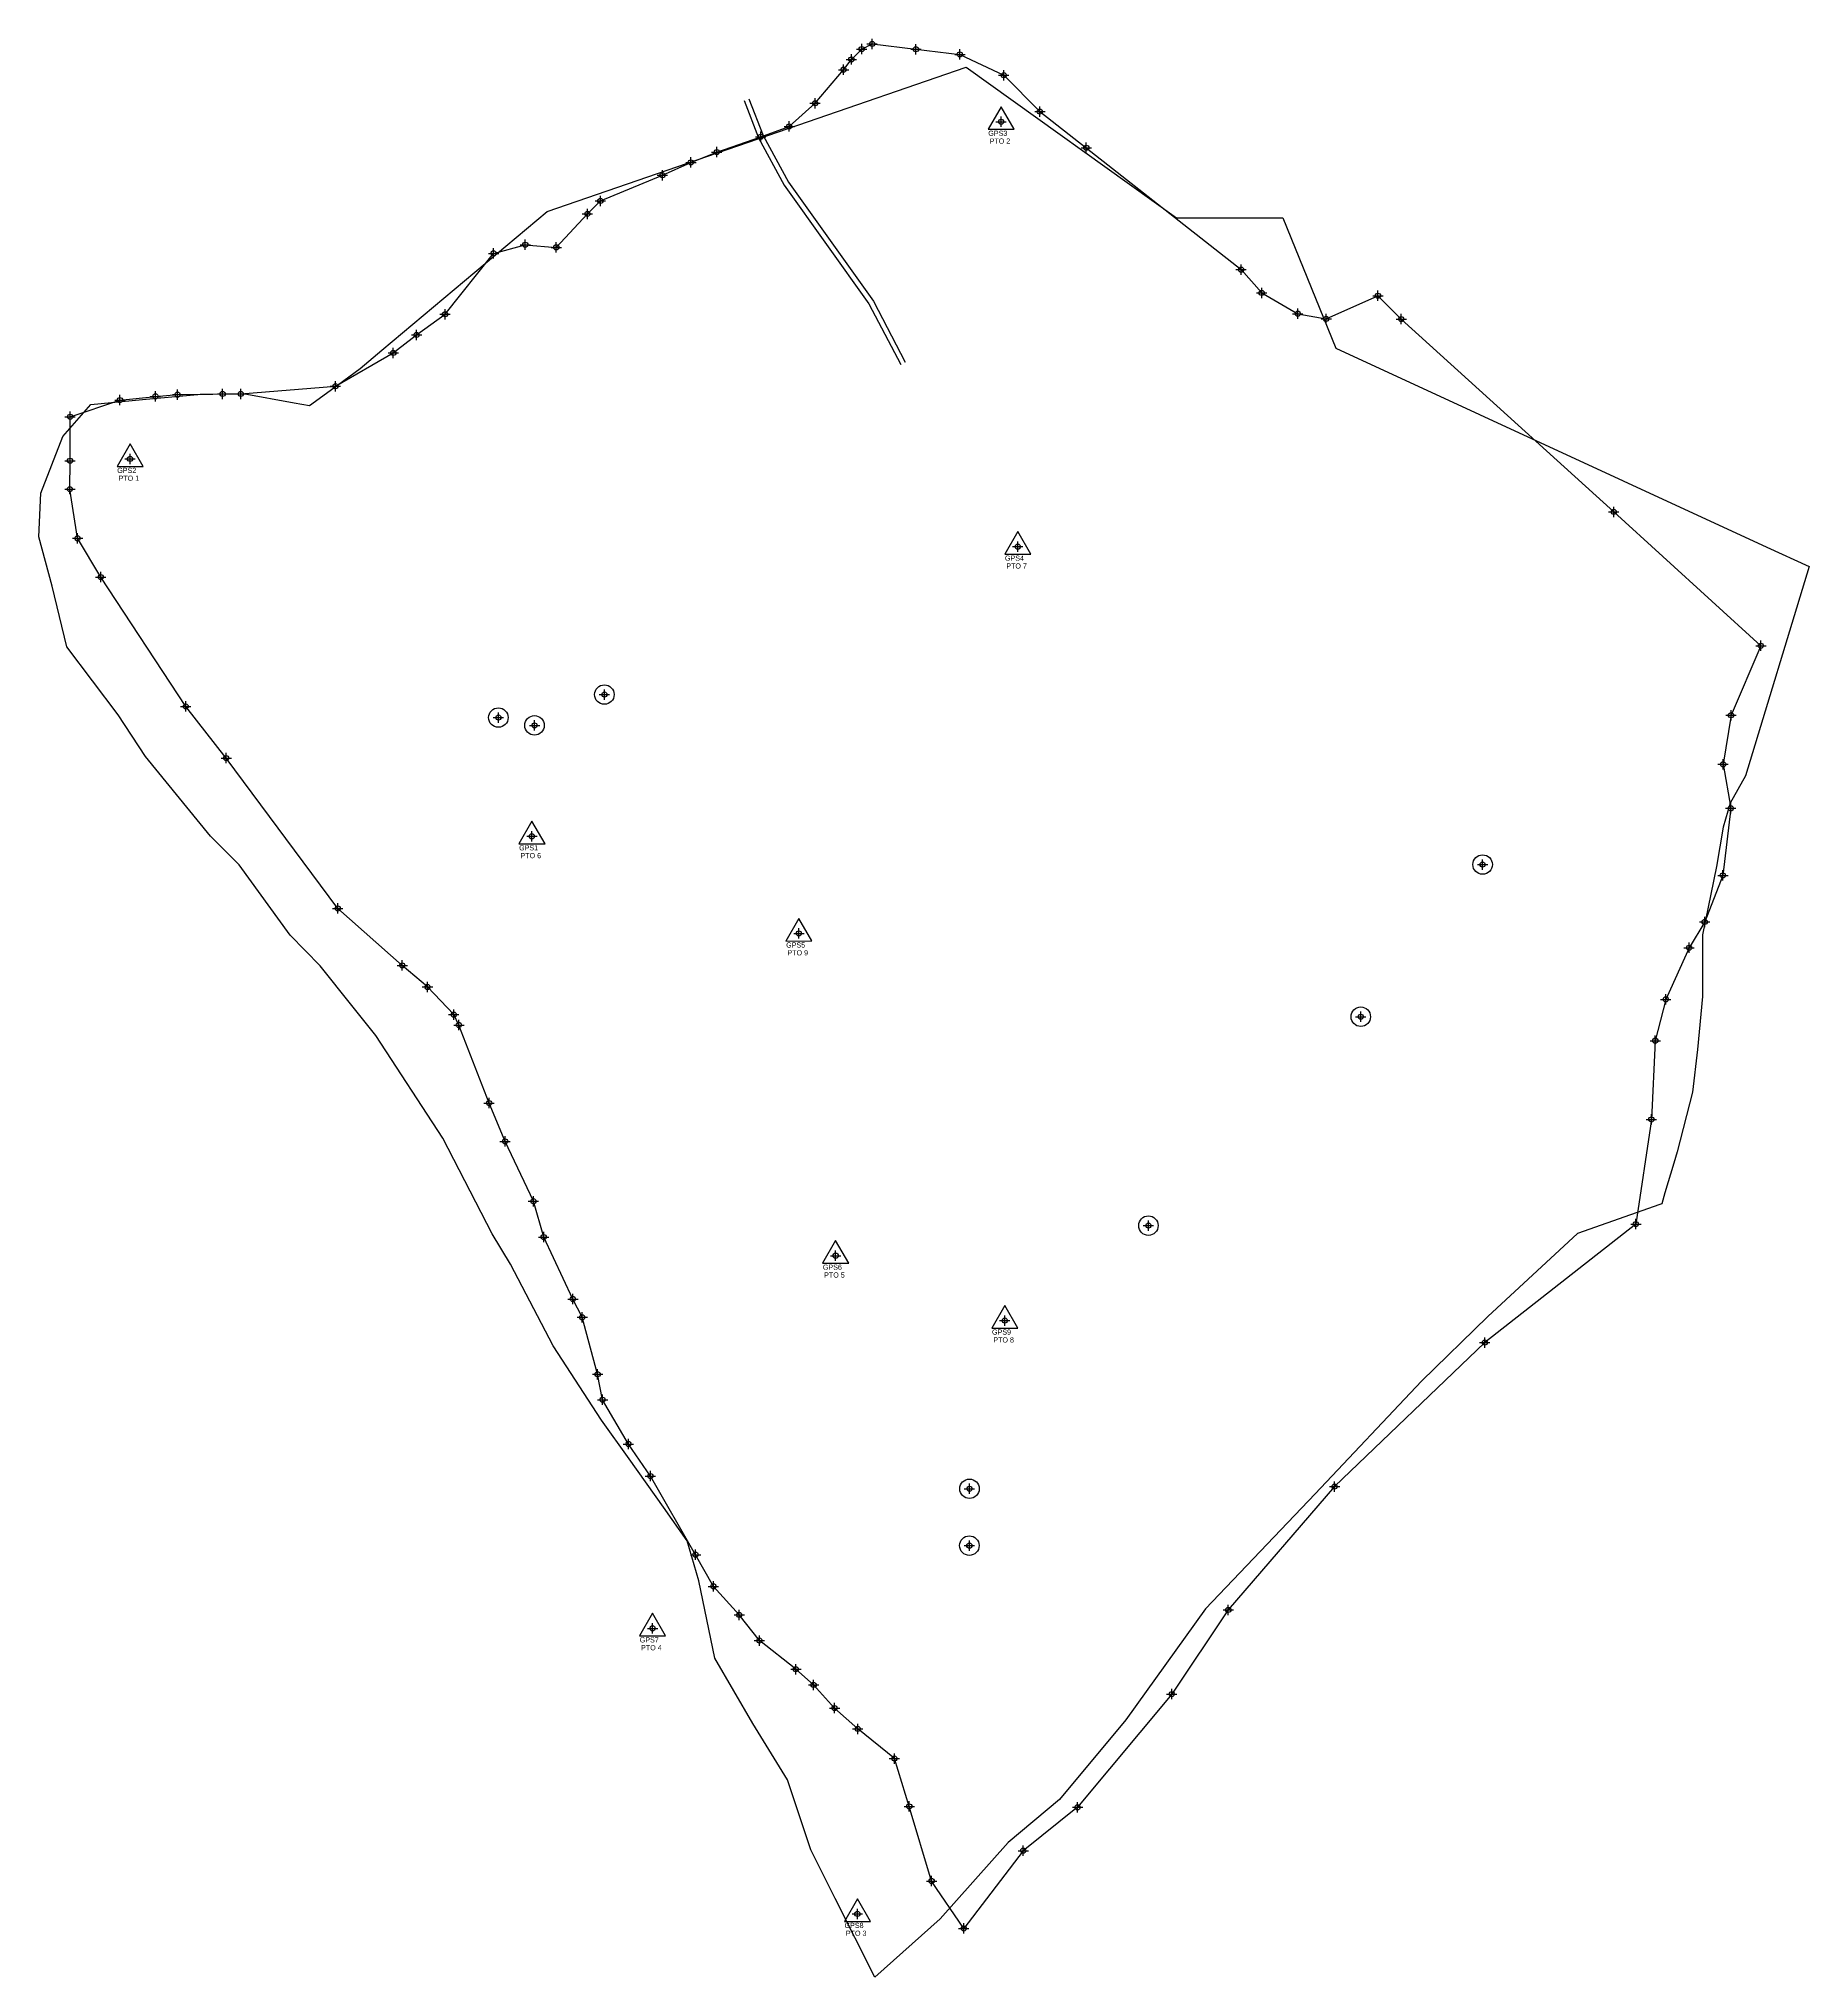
# Model space of a CAD drawing. Header units: inches. Extents: x 1065239 to 1066751, y 1075061 to 1077018.
# Drawn here: x 1065625 to 1066310, y 1075813 to 1076563 of the extents above; entities that cross this region are included whole.
import ezdxf

# ---------------------------------------------------------------- set-up
doc = ezdxf.new("R2010")
doc.units = ezdxf.units.IN
doc.header["$MEASUREMENT"] = 0
doc.header["$PDMODE"] = 34
doc.header["$PDSIZE"] = 2
for name, color, linetype in [('DELTA', 2, 'Continuous'), ('IMAGEN IGAC', 7, 'Continuous'), ('LINDERO', 6, 'Continuous'), ('LINDERO1', 220, 'Continuous'), ('ojito de agua', 4, 'Continuous'), ('quebrada', 160, 'Continuous')]:
    doc.layers.add(name, color=color, linetype=linetype)
doc.layers.add('POLIGONO IGAC', color=7, linetype='Continuous', true_color=0xbee7f7)
picture_1 = doc.add_image_def('image1.jpg', size_in_pixel=(2380, 3080))

msp = doc.modelspace()

# ---------------------------------------------------------------- linework, layer by layer
at = {"layer": 'DELTA'}
for points in [[(1065997.03, 1076536.87), (1065992, 1076528.13), (1066002.08, 1076528.14)], [(1065862.15, 1075953.87), (1065857.12, 1075945.13), (1065867.2, 1075945.14)]]:
    msp.add_lwpolyline(points, close=True, dxfattribs=at)
for points, elevation in [([(1065659.96, 1076406.41), (1065654.93, 1076397.67), (1065665.01, 1076397.68)], 2989.61), ([(1066003.48, 1076372.46), (1065998.45, 1076363.72), (1066008.53, 1076363.74)], 2974.62), ([(1065815.48, 1076260.37), (1065810.45, 1076251.63), (1065820.54, 1076251.65)], 2988.69), ([(1065918.8, 1076222.77), (1065913.77, 1076214.03), (1065923.85, 1076214.04)], 2998.86), ([(1065933.01, 1076098.09), (1065927.98, 1076089.35), (1065938.06, 1076089.37)], 3013.85), ([(1065998.47, 1076072.98), (1065993.44, 1076064.24), (1066003.52, 1076064.25)], 3006.75), ([(1065941.41, 1075843.39), (1065936.38, 1075834.65), (1065946.46, 1075834.67)], 3065.71)]:
    msp.add_lwpolyline(points, close=True, dxfattribs=dict(at, elevation=elevation))
for p in [(1065997.03, 1076531.05), (1065659.96, 1076400.59, 2989.61), (1066003.49, 1076366.64, 2974.62), (1065815.49, 1076254.55, 2988.69), (1065918.8, 1076216.95, 2998.86), (1065933.02, 1076092.27, 3013.85), (1065998.48, 1076067.16, 3006.75), (1065862.16, 1075948.05), (1065941.42, 1075837.57, 3065.71)]:
    msp.add_point(p, dxfattribs=at)
at = {"layer": 'LINDERO'}
for p in [(1065775.07, 1076196.25, 3010.66), (1065798.92, 1076151.31, 2991.97), (1065816.05, 1076113.33, 3020.53), (1065831.34, 1076075.49, 3026.87), (1065842.8, 1076036.49, 3034.78), (1065861.32, 1076006.99, 3040.15), (1065878.79, 1075976.57, 3046.97), (1065903.52, 1075943.34, 3052.44), (1065924.5, 1075926.16, 3057.29), (1066063.08, 1075922.62, 3062.82), (1066063.08, 1075922.62, 3062.81), (1065955.77, 1075897.69, 2991.97), (1066026.62, 1075878.81, 3060.46), (1066026.62, 1075878.81, 3060.46), (1066005.59, 1075862.03, 3062.94), (1065970.16, 1075850.29, 3058.46), (1065982.6, 1075831.93, 3067.9)]:
    msp.add_point(p, dxfattribs=at)
at = {"layer": 'LINDERO1', "elevation": 2991.97}
msp.add_lwpolyline([(1065740.33, 1076226.64), (1065697.2, 1076284.8), (1065681.51, 1076304.78), (1065648.62, 1076354.85), (1065639.66, 1076369.87), (1065636.7, 1076388.88), (1065636.73, 1076399.88), (1065636.77, 1076416.88), (1065656.06, 1076423.34), (1065669.79, 1076424.8), (1065678.34, 1076425.46), (1065695.79, 1076425.74), (1065702.79, 1076425.73), (1065739.43, 1076428.73), (1065761.83, 1076441.59), (1065770.84, 1076448.57), (1065781.86, 1076456.55), (1065800.63, 1076480.12), (1065812.92, 1076483.47), (1065824.92, 1076482.45), (1065836.95, 1076495.42), (1065841.96, 1076500.41), (1065865.98, 1076510.35), (1065877, 1076515.33), (1065887.01, 1076519.3), (1065904.02, 1076525.26), (1065915.03, 1076529.24), (1065925.05, 1076538.21), (1065936.08, 1076551.19), (1065939.09, 1076555.18), (1065943.1, 1076559.17), (1065947.1, 1076561.16), (1065964.1, 1076559.12), (1065981.09, 1076557.08), (1065998.07, 1076549.05), (1066012.04, 1076535.01), (1066030.01, 1076520.97), (1066089.9, 1076473.83), (1066097.88, 1076464.81), (1066111.86, 1076456.78), (1066111.86, 1076456.78), (1066122.86, 1076454.76), (1066142.88, 1076463.71), (1066151.86, 1076454.69), (1066234.12, 1076380.1), (1066291.04, 1076328.26), (1066279.5, 1076301.39), (1066276.46, 1076282.4), (1066279.42, 1076265.39), (1066276.36, 1076239.4), (1066269.32, 1076221.42), (1066263.29, 1076211.43), (1066254.25, 1076191.45), (1066250.21, 1076175.46), (1066248.67, 1076144.99), (1066242.69, 1076104.48), (1066184.19, 1076058.65), (1066126.06, 1076002.92), (1066084.96, 1075955.22), (1066063.08, 1075922.62), (1066026.62, 1075878.81), (1066005.59, 1075862.03), (1065982.6, 1075831.93), (1065970.16, 1075850.29), (1065961.52, 1075879.13), (1065955.77, 1075897.69), (1065941.59, 1075909.17), (1065932.61, 1075917.2), (1065924.5, 1075926.16), (1065917.65, 1075932.23), (1065903.52, 1075943.34), (1065895.7, 1075953.28), (1065885.72, 1075964.3), (1065878.79, 1075976.57), (1065861.32, 1076006.99), (1065852.85, 1076019.38), (1065842.8, 1076036.49), (1065842.8, 1076036.49), (1065840.91, 1076046.41), (1065834.96, 1076068.42), (1065834.96, 1076068.42), (1065831.34, 1076075.49), (1065831.34, 1076075.49), (1065820.03, 1076099.46), (1065816.05, 1076113.33), (1065805.12, 1076136.49), (1065798.92, 1076151.31), (1065787.22, 1076181.53), (1065785.23, 1076185.54), (1065775.07, 1076196.25), (1065775.07, 1076196.25), (1065765.28, 1076204.58), (1065740.33, 1076226.64)], dxfattribs=at)
at = {"layer": 'LINDERO1'}
for p in [(1065947.1, 1076561.16, 2958.08), (1065939.09, 1076555.18, 2989.8), (1065943.1, 1076559.17, 2959.52), (1065964.1, 1076559.12, 2964.09), (1065981.09, 1076557.08, 2965.29), (1065936.08, 1076551.19, 2957.6), (1065998.07, 1076549.05, 2968.65), (1065925.05, 1076538.21, 2955.44), (1066012.04, 1076535.01, 2969.14), (1065904.02, 1076525.26, 2952.55), (1065915.03, 1076529.24, 2954.72), (1065877, 1076515.33, 2962.89), (1065887.01, 1076519.3, 2957.12), (1066030.01, 1076520.97, 2968.65), (1065865.98, 1076510.35, 2964.09), (1065841.96, 1076500.41, 2965.05), (1065836.95, 1076495.42, 2965.29), (1065800.63, 1076480.12, 2964.57), (1065812.92, 1076483.47, 2966.49), (1065824.92, 1076482.45, 2966.01), (1066089.9, 1076473.83, 2982.35), (1066097.88, 1076464.81, 2981.63), (1066142.88, 1076463.71, 2980.43), (1065781.86, 1076456.55, 2970.1), (1066111.86, 1076456.78, 2993.41), (1066122.86, 1076454.76, 2978.75), (1066151.86, 1076454.69, 2983.31), (1065770.84, 1076448.57, 2968.9), (1065761.83, 1076441.59, 2972.98), (1065669.79, 1076424.8, 2985.72), (1065678.34, 1076425.46, 2984.04), (1065695.79, 1076425.74, 2979.47), (1065702.79, 1076425.73, 2976.34), (1065739.43, 1076428.73, 2973.94), (1065656.06, 1076423.34, 2991.49), (1065636.77, 1076416.88, 2996.05), (1065636.73, 1076399.88, 2997.25), (1065636.7, 1076388.88, 2997.01), (1066234.12, 1076380.1, 2989.56), (1065639.66, 1076369.87, 2995.33), (1065648.62, 1076354.85, 2994.37), (1066291.04, 1076328.26, 3014.08), (1065681.51, 1076304.78, 2984.76), (1066279.5, 1076301.39, 3015.04), (1065697.2, 1076284.8, 2988.12), (1066276.46, 1076282.4, 3015.76), (1066279.42, 1076265.39, 3016.48), (1066276.36, 1076239.4, 3017.68), (1065740.33, 1076226.64, 2991.97), (1066269.32, 1076221.42, 3021.53), (1066263.29, 1076211.43, 3024.65), (1065765.28, 1076204.58, 3009.99), (1065785.23, 1076185.54, 3014.56), (1066254.25, 1076191.45, 3026.09), (1065787.22, 1076181.53, 3013.36), (1066250.21, 1076175.46, 3026.81), (1066248.67, 1076144.99), (1065805.12, 1076136.49, 3020.08), (1066054.05, 1076103.91, 3009.75), (1066242.69, 1076104.48), (1065820.03, 1076099.46, 3025.37), (1065834.96, 1076068.42, 3029.22), (1066184.19, 1076058.65), (1065840.91, 1076046.41, 3032.58), (1065852.85, 1076019.38, 3038.59), (1066126.06, 1076002.92), (1065885.72, 1075964.3, 3046.04), (1065895.7, 1075953.28, 3047.48), (1066084.96, 1075955.22), (1065917.65, 1075932.23, 3054.69), (1065932.61, 1075917.2, 3056.85), (1065941.59, 1075909.17, 3055.65), (1065961.52, 1075879.13, 3068.15)]:
    msp.add_point(p, dxfattribs=at)
at = {"layer": 'ojito de agua'}
for centre in [(1065843.52, 1076309.4, 2990.52), (1065802.5, 1076300.5, 2989.32), (1065816.49, 1076297.47, 2990.52), (1066183.37, 1076243.62, 3004.94), (1066136.23, 1076184.73, 3007.59), (1066054.05, 1076103.91, 3009.75), (1065984.81, 1076002.07, 3037.39), (1065984.76, 1075980.07, 3039.55)]:
    msp.add_circle(centre, 3.77, dxfattribs=at)
for p in [(1065843.52, 1076309.4, 2990.52), (1065802.5, 1076300.5, 2989.32), (1065816.49, 1076297.47, 2990.52), (1066183.37, 1076243.62, 3004.94), (1066136.23, 1076184.73, 3007.59), (1065984.81, 1076002.07, 3037.39), (1065984.76, 1075980.07, 3039.55)]:
    msp.add_point(p, dxfattribs=at)
at = {"layer": 'POLIGONO IGAC'}
msp.add_lwpolyline([(1066126.58, 1076443.45), (1066293.38, 1076366.46), (1066309.77, 1076358.89), (1066285.06, 1076277.96), (1066279.11, 1076267.38), (1066276.46, 1076258.11), (1066273.82, 1076242.89), (1066268.52, 1076216.42), (1066268.52, 1076192.6), (1066266.54, 1076172.09), (1066264.55, 1076155.55), (1066258.6, 1076132.39), (1066257.34, 1076128.13), (1066253.94, 1076116.56), (1066252.7, 1076112.36), (1066251.89, 1076112.07), (1066220.05, 1076100.84), (1066185.38, 1076068.77), (1066159.7, 1076043.74), (1066118.62, 1076000.12), (1066076.16, 1075955.63), (1066045.34, 1075912.64), (1066019.66, 1075881.85), (1065999.76, 1075865.17), (1065973.44, 1075835.66), (1065948.24, 1075813.06), (1065932.77, 1075843.56), (1065923.47, 1075862.41), (1065914.33, 1075889.46), (1065900.97, 1075911.24), (1065886.21, 1075936.53), (1065880.05, 1075966.39), (1065875.53, 1075981.95), (1065866.34, 1075994.94), (1065853.1, 1076013.63), (1065842.37, 1076028.65), (1065823.73, 1076057.4), (1065807.15, 1076089.03), (1065800.04, 1076100.74), (1065781.03, 1076137.73), (1065755.05, 1076177.53), (1065745.78, 1076189.02), (1065733.53, 1076204.4), (1065721.92, 1076216.31), (1065702.25, 1076243.53), (1065691.16, 1076254.62), (1065665.93, 1076285.37), (1065655.34, 1076301.5), (1065635.46, 1076327.93), (1065629.87, 1076351.39), (1065624.64, 1076370.49), (1065625.38, 1076387.35), (1065633.95, 1076409.3), (1065644.83, 1076421.6), (1065664.74, 1076423.52), (1065684.65, 1076425.39), (1065686.25, 1076425.54), (1065703.74, 1076425.89), (1065723.53, 1076422.31), (1065729.46, 1076421.23), (1065740.19, 1076429.13), (1065749.01, 1076435.63), (1065757.35, 1076442.62), (1065821.32, 1076496.3), (1065918.33, 1076529.69), (1065983.58, 1076552.16), (1066064.86, 1076493.83), (1066106, 1076493.83)], close=True, dxfattribs=at)
at = {"layer": 'quebrada'}
for points in [[(1065897.57, 1076539.25), (1065903.11, 1076524.84), (1065913.1, 1076506.56), (1065945.89, 1076460.55), (1065958.18, 1076437.14)], [(1065899.44, 1076539.97), (1065904.93, 1076525.68), (1065914.8, 1076507.62), (1065947.6, 1076461.6), (1065959.95, 1076438.07)]]:
    msp.add_lwpolyline(points, dxfattribs=at)

# ---------------------------------------------------------------- texts
at = {"layer": 'DELTA'}
for s, p in [(' GPS3', (1065991.31, 1076525.6)), ('PTO 2', (1065992.59, 1076522.57)), (' GPS2', (1065654.24, 1076395.14, 2989.61)), ('PTO 1', (1065655.52, 1076392.11, 2989.61)), (' GPS4', (1065997.76, 1076361.19, 2974.62)), ('PTO 7', (1065999.04, 1076358.16, 2974.62)), (' GPS1', (1065809.76, 1076249.1, 2988.69)), ('PTO 6', (1065811.04, 1076246.07, 2988.69)), (' GPS5', (1065913.08, 1076211.49, 2998.86)), ('PTO 9', (1065914.36, 1076208.47, 2998.86)), (' GPS6', (1065927.29, 1076086.82, 3013.85)), ('PTO 5', (1065928.57, 1076083.79, 3013.85)), (' GPS9', (1065992.75, 1076061.71, 3006.75)), ('PTO 8', (1065994.03, 1076058.68, 3006.75)), (' GPS7', (1065856.43, 1075942.6)), ('PTO 4', (1065857.71, 1075939.57)), (' GPS8', (1065935.69, 1075832.12, 3065.71)), ('PTO 3', (1065936.97, 1075829.09, 3065.71))]:
    msp.add_text(s, height=2, dxfattribs=at).set_placement(p)

# ---------------------------------------------------------------- pictures from other files: only their frames are drawn
at = {"layer": 'IMAGEN IGAC'}
image = msp.add_image(picture_1, insert=(1065239.69, 1075061.5), size_in_units=(1511.34, 1955.86), rotation=0.00782, dxfattribs=at)
image.dxf.flags = 7

doc.saveas('drawing.dxf')
